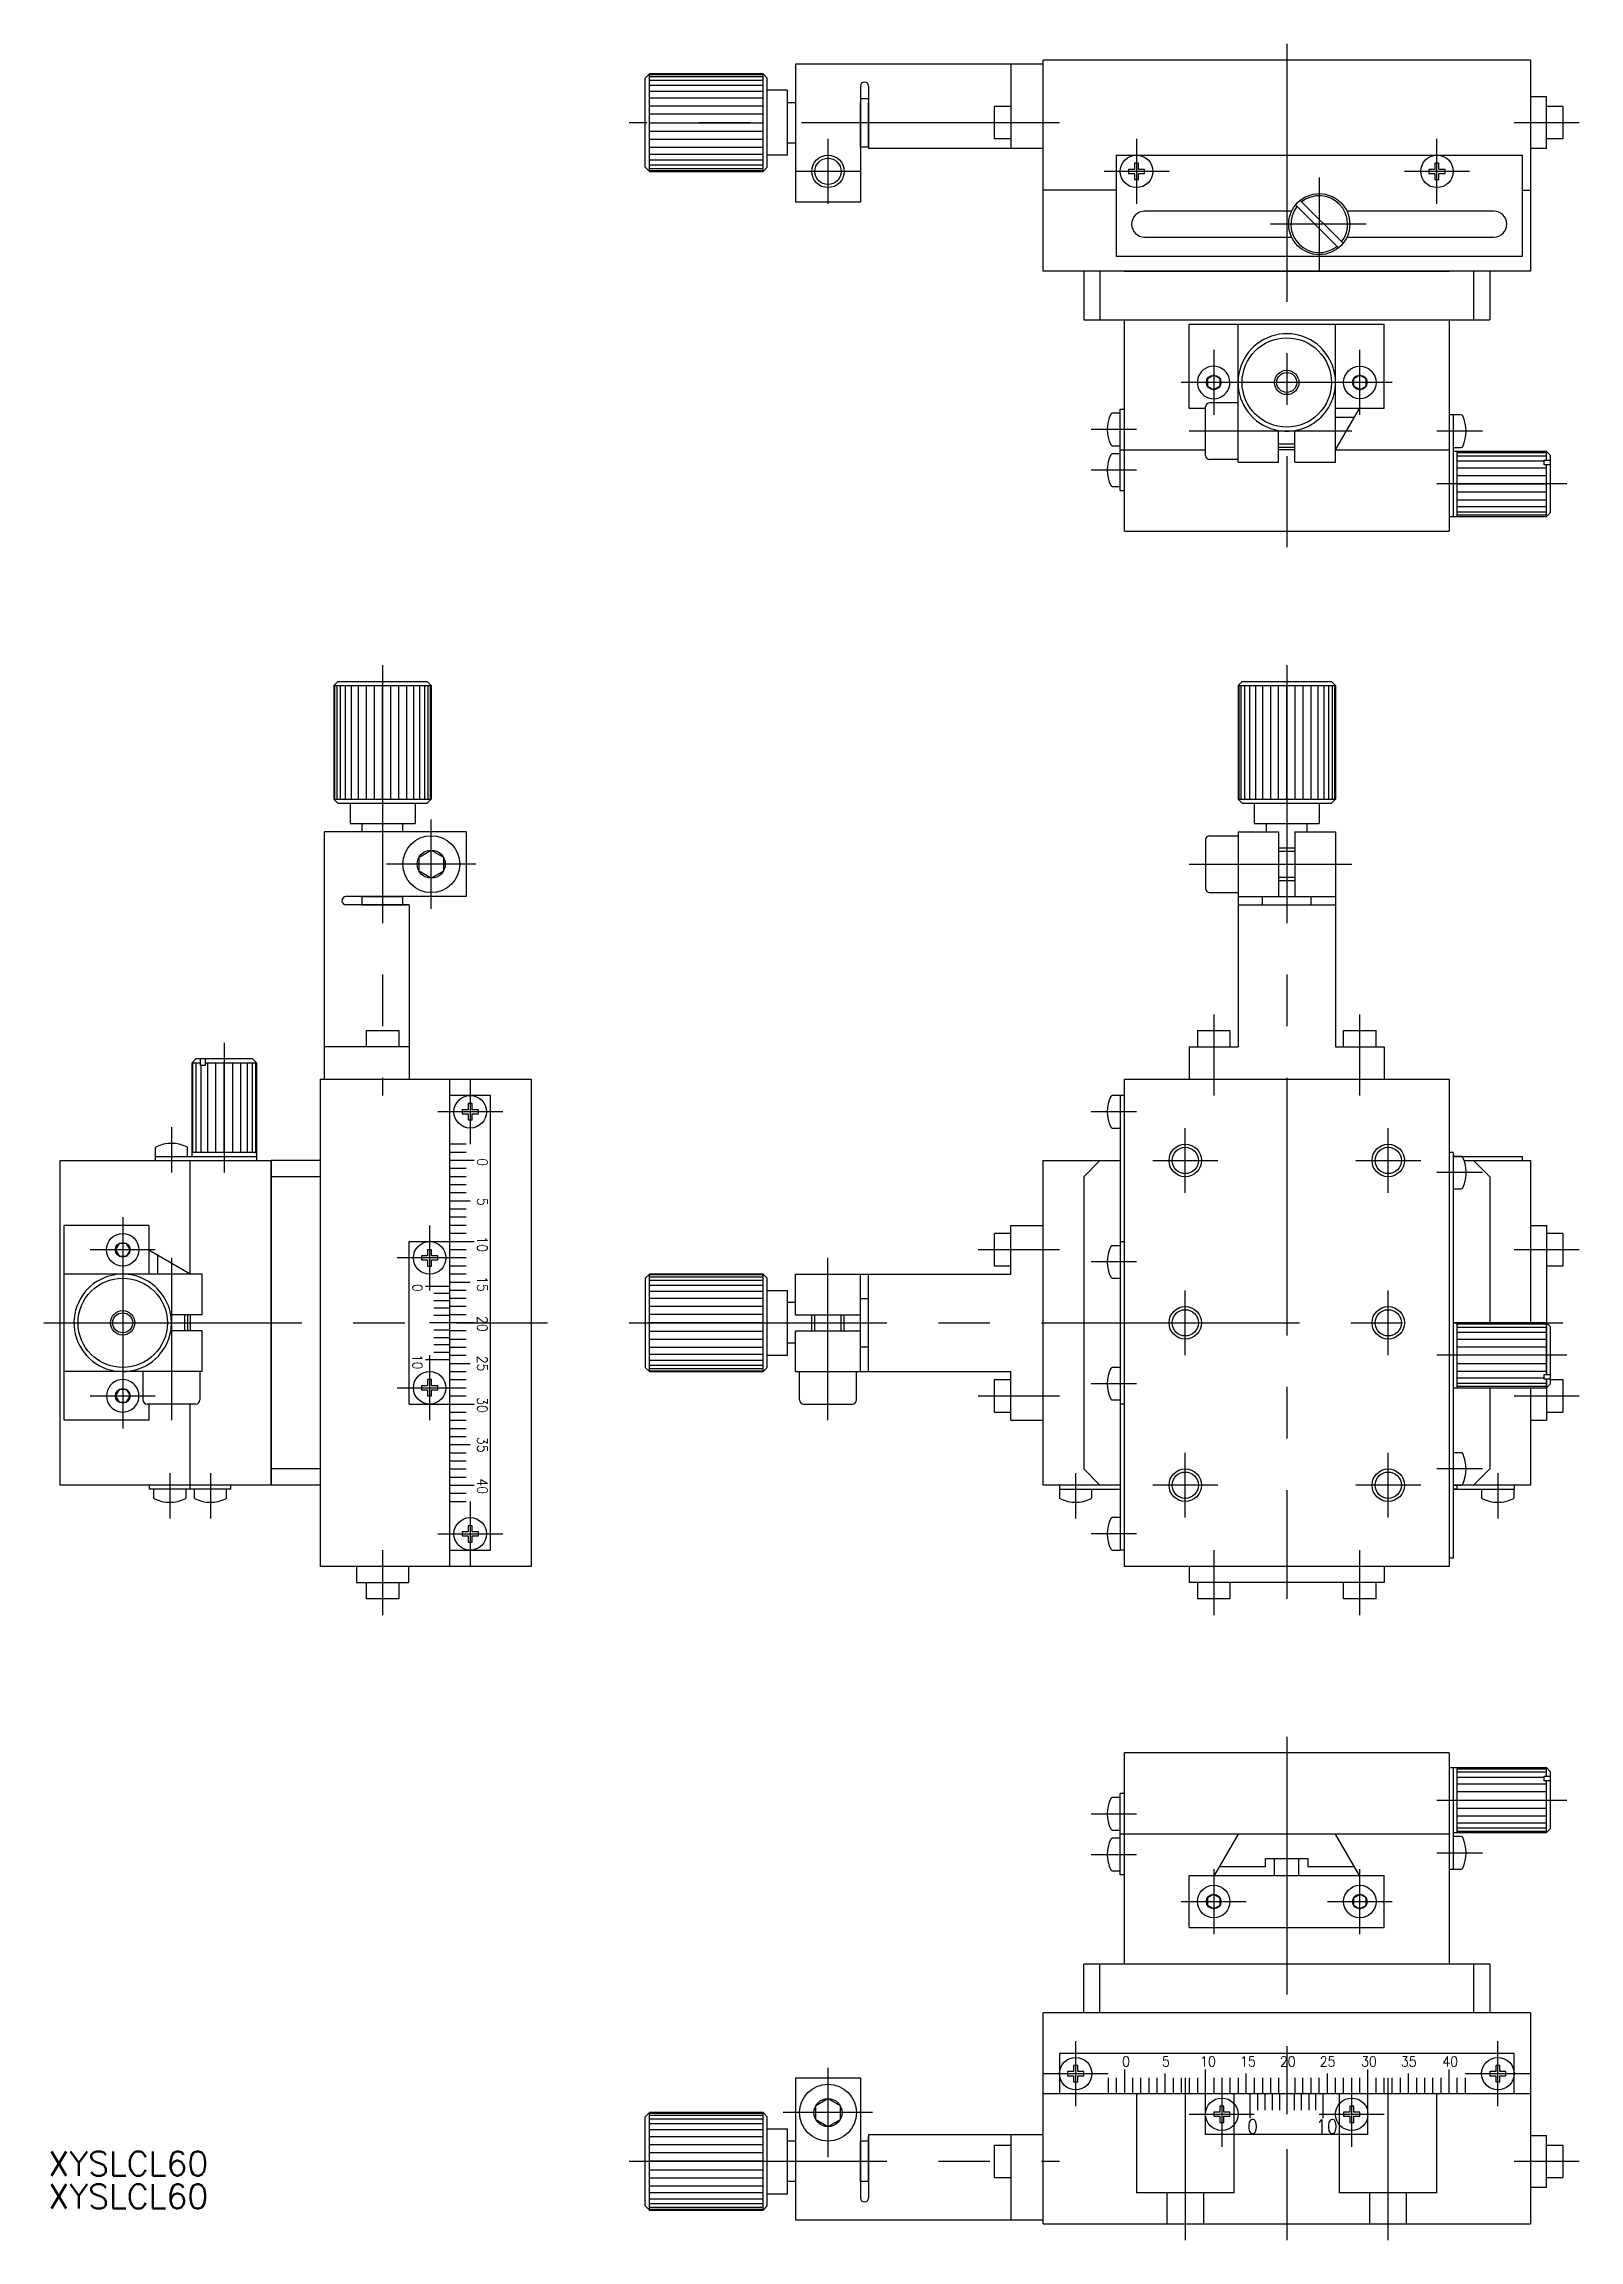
# Model space of a CAD drawing. Extents: x -153 to 243, y -113 to 158.
# Drawn here: x -153.1 to 36, y -113 to 157.5 of the extents above; entities that cross this region are included whole.
import ezdxf

# ---------------------------------------------------------------- set-up
doc = ezdxf.new("R2010")
doc.units = 0
doc.linetypes.add('CENTER', pattern=[50.8, 31.75, -6.35, 6.35, -6.35])
doc.linetypes.add('DASHED', pattern=[19.05, 12.7, -6.35])
doc.layers.get('0').update_dxf_attribs({"linetype": 'CONTINUOUS'})
doc.layers.add('CENTER', color=1, linetype='CENTER')
doc.styles.add('CONVERTER_1', font='txt.shx', dxfattribs={"width": 0.9})
doc.styles.get("Standard").update_dxf_attribs({"font": 'txt.shx', "height": 3, "bigfont": 'bigfont.shx'})

msp = doc.modelspace()

# ---------------------------------------------------------------- texts
at = {"color": 7, "linetype": 'CONTINUOUS', "style": 'CONVERTER_1', "width": 0.9}
for s, height, p in [('0', 1.25, (-99.69, 20.28)), ('5', 1.25, (-99.69, 15.38)), ('10', 1.25, (-99.69, 10.66)), ('15', 1.25, (-99.69, 5.75)), ('0', 1.2, (-107.66, 4.77)), ('20', 1.25, (-99.69, 0.84)), ('10', 1.2, (-107.66, -3.87)), ('25', 1.25, (-99.69, -4.06)), ('30', 1.25, (-99.69, -9.16)), ('35', 1.25, (-99.69, -14.06)), ('40', 1.25, (-99.69, -19.16))]:
    msp.add_text(s, height=height, rotation=270, dxfattribs=at).set_placement(p)
for s, height, p in [('0', 1.25, (-20.28, -91.62)), ('5', 1.25, (-15.37, -91.62)), ('10', 1.25, (-10.66, -91.62)), ('15', 1.25, (-5.75, -91.62)), ('20', 1.25, (-0.84, -91.62)), ('25', 1.25, (4.06, -91.62)), ('30', 1.25, (9.16, -91.62)), ('35', 1.25, (14.06, -91.62)), ('40', 1.25, (19.16, -91.62)), ('0', 1.75, (-4.89, -99.87)), ('10', 1.75, (3.58, -99.87))]:
    msp.add_text(s, height=height, dxfattribs=at).set_placement(p)
at = {"color": 7, "linetype": 'CONTINUOUS'}
for p in [(-152.5, -105.06), (-152.5, -109.11)]:
    msp.add_text('XYSLCL60', height=3, dxfattribs=at).set_placement(p)

# ---------------------------------------------------------------- linework, layer by layer
at = {"color": 7, "linetype": 'CONTINUOUS'}
for p, q in [((-34, 155.04), (-60.5, 155.04)), ((-60.5, 155.04), (-60.5, 152.84)), ((-34, 155.04), (-34, 144.64)), ((-30, 155.04), (-34, 155.04)), ((30, 155.54), (-30, 155.54)), ((-30, 155.04), (-30, 155.54)), ((-30, 152.84), (-30, 155.04)), ((30, 155.54), (30, 129.54)), ((30, 155.54), (30, 152.24)), ((-79, 153.34), (-78.5, 153.84)), ((-79, 142.34), (-79, 153.34)), ((-78.5, 141.84), (-78.5, 153.84)), ((-64.5, 153.84), (-78.5, 153.84)), ((-64.5, 153.75), (-78.5, 153.75)), ((-64.5, 153.48), (-78.5, 153.48)), ((-64.5, 153.04), (-78.5, 153.04)), ((-64.5, 152.44), (-78.5, 152.44)), ((-64.5, 151.7), (-78.5, 151.7)), ((-64.5, 141.84), (-64.5, 153.84)), ((-64.5, 153.84), (-64, 153.34)), ((-64, 142.34), (-64, 153.34)), ((-61.5, 151.84), (-64, 151.84)), ((-61.5, 143.84), (-61.5, 151.84)), ((-61.5, 150.34), (-61.5, 151.84)), ((-60.5, 152.84), (-60.5, 141.84)), ((-52.5, 152.34), (-52.5, 141.84)), ((-51.5, 152.34), (-51.5, 144.64)), ((-30, 129.54), (-30, 152.84)), ((-64.5, 150.84), (-78.5, 150.84)), ((-64.5, 149.86), (-78.5, 149.86)), ((-64.5, 148.88), (-78.5, 148.88)), ((-61.5, 150.34), (-60.5, 150.34)), ((-52.5, 150.82), (-51.5, 150.82)), ((-52.5, 148.84), (-52.5, 150.34)), ((-52.5, 146.84), (-52.5, 148.84)), ((-51.5, 145.34), (-51.5, 150.34)), ((-36, 145.84), (-36, 149.84)), ((-34, 149.84), (-36, 149.84)), ((32, 151.04), (30, 151.04)), ((32, 144.64), (32, 151.04)), ((34, 149.84), (32, 149.84)), ((34, 149.84), (34, 145.84)), ((-78.5, 147.84), (-64.5, 147.84)), ((-78.5, 146.8), (-64.5, 146.8)), ((-52.5, 145.34), (-52.5, 146.84)), ((-78.5, 145.82), (-64.5, 145.82)), ((-78.5, 144.84), (-64.5, 144.84)), ((-78.5, 143.98), (-64.5, 143.98)), ((-61.5, 143.84), (-64, 143.84)), ((-61.5, 143.84), (-64, 143.84)), ((-61.5, 145.34), (-60.5, 145.34)), ((-52.5, 144.84), (-52.5, 145.34)), ((-51.5, 144.84), (-52.5, 144.84)), ((-51.5, 144.84), (-51.5, 145.34)), ((-30, 144.64), (-51.5, 144.64)), ((-34, 145.84), (-36, 145.84)), ((-21, 143.84), (29, 143.84)), ((-21, 143.84), (-21, 131.34)), ((29, 143.84), (29, 131.34)), ((32, 144.64), (30, 144.64)), ((34, 145.84), (32, 145.84)), ((-79, 142.34), (-78.5, 141.84)), ((-78.5, 143.25), (-64.5, 143.25)), ((-78.5, 142.65), (-64.5, 142.65)), ((-78.5, 142.2), (-64.5, 142.2)), ((-78.5, 141.93), (-64.5, 141.93)), ((-78.5, 141.84), (-64.5, 141.84)), ((-64.5, 141.84), (-78.5, 141.84)), ((-64, 142.34), (-64.5, 141.84)), ((-60.5, 141.84), (-60.5, 138.04)), ((-52.5, 141.84), (-52.5, 138.04)), ((-18.75, 142.09), (-19.5, 142.09)), ((-19.5, 142.09), (-19.5, 141.59)), ((-19.5, 141.59), (-18.75, 141.59)), ((-18.25, 142.84), (-18.75, 142.84)), ((-18.75, 142.84), (-18.75, 142.09)), ((-18.75, 141.59), (-18.75, 140.84)), ((-18.75, 140.84), (-18.25, 140.84)), ((-18.25, 142.09), (-18.25, 142.84)), ((-17.5, 142.09), (-18.25, 142.09)), ((-18.25, 140.84), (-18.25, 141.59)), ((-18.25, 141.59), (-17.5, 141.59)), ((-17.5, 141.59), (-17.5, 142.09)), ((17.5, 142.09), (17.5, 141.59)), ((18.25, 142.09), (17.5, 142.09)), ((17.5, 141.59), (18.25, 141.59)), ((18.25, 142.84), (18.25, 142.09)), ((18.75, 142.84), (18.25, 142.84)), ((18.25, 141.59), (18.25, 140.84)), ((18.25, 140.84), (18.75, 140.84)), ((18.75, 142.09), (18.75, 142.84)), ((19.5, 142.09), (18.75, 142.09)), ((18.75, 141.59), (19.5, 141.59)), ((18.75, 140.84), (18.75, 141.59)), ((19.5, 141.59), (19.5, 142.09)), ((-52.5, 138.04), (-60.5, 138.04)), ((-21, 139.54), (-30, 139.54)), ((6.93, 132.98), (1.64, 138.27)), ((29, 139.54), (30, 139.54)), ((0.6, 136.94), (-17.5, 136.94)), ((6.36, 132.41), (1.07, 137.7)), ((25.5, 136.94), (7.4, 136.94)), ((-17.5, 133.74), (0.6, 133.74)), ((7.4, 133.74), (25.5, 133.74)), ((29, 131.34), (-21, 131.34)), ((-25, 129.54), (-30, 129.54)), ((25, 129.54), (-25, 129.54)), ((-25, 129.54), (-25, 123.54)), ((-23, 129.54), (-23, 123.54)), ((-20, 129.54), (20, 129.54)), ((23, 129.54), (23, 123.54)), ((25, 129.54), (25, 123.54)), ((30, 129.54), (25, 129.54)), ((-25, 123.54), (20, 123.54)), ((-20, 97.54), (-20, 123.54)), ((-20, 123.54), (25, 123.54)), ((-12, 123.04), (12, 123.04)), ((-12, 112.64), (-12, 123.04)), ((-6, 113.34), (-6, 123.04)), ((6, 111.84), (6, 123.04)), ((12, 112.64), (12, 123.04)), ((20, 123.54), (20, 97.54)), ((-9, 116.74), (-9.78, 116.29)), ((-8.22, 116.29), (-9, 116.74)), ((9, 116.74), (8.22, 116.29)), ((9.78, 116.29), (9, 116.74)), ((-9.78, 116.29), (-9.78, 115.39)), ((-9.78, 115.39), (-9, 114.94)), ((-8.22, 115.39), (-9, 114.94)), ((-8.22, 115.39), (-8.22, 116.29)), ((8.22, 116.29), (8.22, 115.39)), ((9, 114.94), (8.22, 115.39)), ((9, 114.94), (9.78, 115.39)), ((9.78, 115.39), (9.78, 116.29)), ((-20.5, 112.04), (-21.49, 112.04)), ((-20.5, 102.54), (-20.5, 112.54)), ((-20.5, 112.54), (-20, 112.54)), ((-20, 112.24), (-20, 112.54)), ((-10, 112.64), (-12, 112.64)), ((-10, 111.84), (-10, 112.84)), ((-10, 107.54), (-10, 111.84)), ((-6, 113.34), (-9.5, 113.34)), ((-6, 111.84), (-6, 113.34)), ((-6, 106.34), (-6, 111.84)), ((6, 107.54), (8.94, 112.64)), ((8.94, 112.64), (6, 112.64)), ((6, 111.54), (6, 111.84)), ((8.31, 111.54), (6, 111.54)), ((6, 107.54), (6, 111.54)), ((8.31, 111.54), (8.48, 111.84)), ((12, 112.64), (8.94, 112.64)), ((20.5, 111.84), (20, 111.84)), ((20.5, 111.84), (20.5, 99.34)), ((21.49, 111.84), (20.5, 111.84)), ((-1, 107.54), (-1, 109.93)), ((-1, 108.22), (-1, 109.13)), ((-1, 107.84), (-1, 108.22)), ((1, 107.54), (1, 109.93)), ((1, 108.22), (1, 109.13)), ((1, 107.84), (1, 108.22)), ((-21.49, 108.04), (-20.5, 108.04)), ((-20.5, 107.04), (-21.49, 107.04)), ((-20.5, 107.54), (-10, 107.54)), ((-10, 106.84), (-10, 107.54)), ((-6, 106.34), (-9.5, 106.34)), ((-6, 106.04), (-6, 106.34)), ((-6, 106.04), (-1, 106.04)), ((1, 107.84), (-1, 107.84)), ((-1, 106.04), (-1, 107.54)), ((1, 107.54), (-1, 107.54)), ((1, 106.04), (1, 107.54)), ((1, 106.04), (6, 106.04)), ((6, 107.54), (20, 107.54)), ((6, 106.04), (6, 107.54)), ((20.5, 107.84), (21.49, 107.84)), ((32, 107.34), (20.5, 107.34)), ((21, 99.34), (21, 107.34)), ((21, 107.21), (32, 107.21)), ((21, 106.81), (32, 106.81)), ((21, 106.17), (31.7, 106.17)), ((31.7, 106.27), (32.5, 106.27)), ((31.7, 105.7), (31.7, 106.27)), ((32.5, 105.7), (31.7, 105.7)), ((32, 106.27), (32, 107.34)), ((32, 107.34), (32.5, 106.84)), ((32, 99.34), (32, 105.7)), ((32.5, 99.84), (32.5, 106.84)), ((-21.49, 103.04), (-20.5, 103.04)), ((21, 105.34), (32, 105.34)), ((21, 104.38), (32, 104.38)), ((21, 103.34), (32, 103.34)), ((-20.5, 102.54), (-20, 102.54)), ((32, 102.31), (21, 102.31)), ((32, 101.34), (21, 101.34)), ((32, 100.51), (21, 100.51)), ((-20, 97.54), (0, 97.54)), ((0, 97.54), (20, 97.54)), ((20, 99.34), (32, 99.34)), ((32, 99.88), (21, 99.88)), ((21, 99.59), (21, 99.34)), ((32, 99.48), (21, 99.48)), ((32.5, 99.84), (32, 99.34)), ((-117.36, 78.5), (-116.86, 79)), ((-117.36, 78.5), (-117.36, 64.5)), ((-117.36, 78.5), (-105.36, 78.5)), ((-117.27, 78.5), (-117.27, 64.5)), ((-117, 78.5), (-117, 64.5)), ((-116.86, 79), (-105.86, 79)), ((-116.56, 78.5), (-116.56, 64.5)), ((-115.96, 78.5), (-115.96, 64.5)), ((-115.22, 78.5), (-115.22, 64.5)), ((-114.36, 78.5), (-114.36, 64.5)), ((-113.38, 78.5), (-113.38, 64.5)), ((-112.4, 78.5), (-112.4, 64.5)), ((-111.36, 64.5), (-111.36, 78.5)), ((-110.32, 64.5), (-110.32, 78.5)), ((-109.34, 64.5), (-109.34, 78.5)), ((-108.36, 64.5), (-108.36, 78.5)), ((-107.5, 64.5), (-107.5, 78.5)), ((-106.76, 64.5), (-106.76, 78.5)), ((-106.16, 64.5), (-106.16, 78.5)), ((-105.36, 78.5), (-105.86, 79)), ((-105.72, 64.5), (-105.72, 78.5)), ((-105.45, 64.5), (-105.45, 78.5)), ((-105.36, 78.5), (-105.36, 64.5)), ((-105.36, 64.5), (-105.36, 78.5)), ((-6, 78.5), (-5.5, 79)), ((-6, 78.5), (-6, 68)), ((-6, 78.5), (-5.91, 78.5)), ((-5.91, 78.5), (-5.91, 64.5)), ((-5.91, 78.5), (-5.64, 78.5)), ((-5.64, 78.5), (-5.64, 64.5)), ((-5.64, 78.5), (-5.2, 78.5)), ((-5.5, 79), (-2.2, 79)), ((-5.2, 78.5), (-5.2, 64.5)), ((-5.2, 78.5), (-4.6, 78.5)), ((-4.6, 78.5), (-4.6, 64.5)), ((-4.6, 78.5), (-3.86, 78.5)), ((-3.86, 78.5), (-3.86, 64.5)), ((-3.86, 78.5), (-3, 78.5)), ((-3, 78.5), (-3, 64.5)), ((-3, 78.5), (-2.02, 78.5)), ((-2.2, 79), (-2, 79)), ((-2.02, 78.5), (-2.02, 64.5)), ((-2.02, 78.5), (-1.04, 78.5)), ((-2, 79), (-1.5, 79)), ((-1.5, 79), (1.5, 79)), ((-1.04, 78.5), (-1.04, 64.5)), ((-1.04, 78.5), (0, 78.5)), ((0, 64.5), (0, 78.5)), ((0, 78.5), (6, 78.5)), ((1.04, 64.5), (1.04, 78.5)), ((1.5, 79), (2, 79)), ((2, 79), (5.5, 79)), ((2.02, 64.5), (2.02, 78.5)), ((3, 64.5), (3, 78.5)), ((3.86, 64.5), (3.86, 78.5)), ((4.6, 64.5), (4.6, 78.5)), ((5.2, 64.5), (5.2, 78.5)), ((6, 78.5), (5.5, 79)), ((5.64, 64.5), (5.64, 78.5)), ((5.91, 64.5), (5.91, 78.5)), ((6, 68), (6, 78.5)), ((6, 78.5), (6, 68)), ((-6, 68), (-6, 64.5)), ((6, 68), (6, 64.5)), ((6, 64.5), (6, 68)), ((-117.36, 64.5), (-105.36, 64.5)), ((-116.86, 64), (-117.36, 64.5)), ((-116.86, 64), (-105.86, 64)), ((-115.36, 64), (-115.36, 61.5)), ((-107.36, 64), (-107.36, 61.5)), ((-107.36, 64), (-107.36, 61.5)), ((-105.36, 64.5), (-105.86, 64)), ((-5.5, 64), (-6, 64.5)), ((-6, 64.5), (-5.91, 64.5)), ((-5.91, 64.5), (-5.64, 64.5)), ((-5.64, 64.5), (-5.2, 64.5)), ((-5.5, 64), (5.5, 64)), ((-5.2, 64.5), (-4.6, 64.5)), ((-4.6, 64.5), (-3.86, 64.5)), ((-4, 64), (-4, 61.5)), ((-4, 64), (4, 64)), ((-3.86, 64.5), (-3, 64.5)), ((-3, 64.5), (-2.02, 64.5)), ((-2.02, 64.5), (-1.04, 64.5)), ((-1.04, 64.5), (0, 64.5)), ((0, 64.5), (6, 64.5)), ((4, 64), (4, 61.5)), ((4, 64), (4, 61.5)), ((6, 64.5), (5.5, 64)), ((-118.56, 60.5), (-118.56, 34)), ((-116.36, 60.5), (-118.56, 60.5)), ((-113.86, 60.5), (-116.36, 60.5)), ((-115.36, 61.5), (-108.86, 61.5)), ((-115.36, 61.5), (-113.86, 61.5)), ((-113.86, 60.5), (-113.86, 61.5)), ((-108.86, 60.5), (-113.86, 60.5)), ((-108.86, 60.5), (-108.86, 61.5)), ((-108.86, 61.5), (-107.36, 61.5)), ((-101.06, 60.5), (-108.86, 60.5)), ((-101.06, 60.5), (-101.06, 52.5)), ((-9.5, 60), (-6, 60)), ((-6, 60.5), (-6, 60)), ((-6, 60.5), (-1, 60.5)), ((-6, 60), (-6, 53)), ((-4, 61.5), (4, 61.5)), ((-4, 61.5), (-2.5, 61.5)), ((-2.5, 61.5), (2.5, 61.5)), ((-2.5, 60.5), (-2.5, 61.5)), ((-1, 60.5), (-1, 58.5)), ((1, 60.5), (6, 60.5)), ((1, 60.5), (1, 58.5)), ((2.5, 61.5), (4, 61.5)), ((2.5, 60.5), (2.5, 61.5)), ((6, 60.5), (6, 52.5)), ((-106.86, 57.37), (-105.36, 58.23)), ((-106.86, 55.63), (-106.86, 57.37)), ((-105.36, 58.23), (-103.86, 57.37)), ((-103.86, 57.37), (-103.86, 55.63)), ((-10, 59.5), (-10, 53.5)), ((-1, 58.5), (1, 58.5)), ((-1, 58.5), (-1, 58.12)), ((-1, 58.12), (-1, 54.88)), ((1, 58.5), (1, 58.12)), ((1, 58.12), (1, 54.88)), ((-105.36, 54.77), (-106.86, 55.63)), ((-103.86, 55.63), (-105.36, 54.77)), ((-1, 54.88), (-1, 54.5)), ((-1, 54.5), (1, 54.5)), ((-1, 54.5), (-1, 52.5)), ((1, 54.88), (1, 54.5)), ((1, 54.5), (1, 52.5)), ((-113.86, 52.5), (-115.86, 52.5)), ((-114.46, 51.5), (-115.86, 51.5)), ((-113.86, 51.5), (-114.46, 51.5)), ((-108.86, 52.5), (-113.86, 52.5)), ((-113.86, 52.5), (-112.36, 52.5)), ((-113.86, 51.5), (-113.86, 52.5)), ((-113.86, 51.5), (-108.86, 51.5)), ((-108.06, 51.5), (-113.86, 51.5)), ((-112.36, 52.5), (-110.36, 52.5)), ((-110.36, 52.5), (-108.86, 52.5)), ((-101.06, 52.5), (-108.86, 52.5)), ((-108.86, 51.5), (-108.86, 52.5)), ((-108.86, 51.5), (-108.36, 51.5)), ((-108.26, 51.5), (-108.86, 51.5)), ((-108.16, 51.5), (-108.26, 51.5)), ((-108.06, 51.5), (-108.06, 34)), ((-9.5, 53), (-6, 53)), ((-6, 53), (-6, 52.5)), ((-6, 52.5), (-6, 34)), ((-6, 52.5), (-3, 52.5)), ((-6, 51.5), (-3, 51.5)), ((-3, 51.5), (-3, 52.5)), ((-3, 52.5), (1, 52.5)), ((-3, 51.5), (-2.5, 51.5)), ((-2.5, 51.5), (2.5, 51.5)), ((1, 52.5), (6, 52.5)), ((2.5, 51.5), (6, 51.5)), ((2.98, 52.5), (2.98, 51.5)), ((6, 52.5), (6, 34)), ((-113.36, 36), (-109.36, 36)), ((-113.36, 36), (-113.36, 34)), ((-109.36, 36), (-109.36, 34)), ((-11, 36), (-7, 36)), ((-11, 36), (-11, 34)), ((-7, 36), (-7, 34)), ((7, 34), (7, 36)), ((7, 36), (11, 36)), ((11, 34), (11, 36)), ((-134.86, 32), (-134.36, 32.5)), ((-127.36, 32.5), (-134.36, 32.5)), ((-133.79, 31.7), (-133.79, 32.5)), ((-133.22, 32.5), (-133.22, 31.7)), ((-127.36, 32.5), (-126.86, 32)), ((-108.06, 34), (-118.56, 34)), ((-118.56, 34), (-118.56, 30)), ((-108.06, 34), (-108.06, 30)), ((-12, 34), (-6, 34)), ((-12, 34), (-12, 30)), ((6, 34), (7, 34)), ((7, 34), (12, 34)), ((11, 34), (12, 34)), ((12, 34), (12, 30)), ((-134.86, 32), (-134.86, 20.5)), ((-133.79, 32), (-134.86, 32)), ((-134.72, 21), (-134.72, 32)), ((-134.32, 21), (-134.32, 32)), ((-133.22, 31.7), (-133.79, 31.7)), ((-133.69, 21), (-133.69, 31.7)), ((-126.86, 32), (-133.22, 32)), ((-132.86, 21), (-132.86, 32)), ((-131.9, 21), (-131.9, 32)), ((-130.86, 21), (-130.86, 32)), ((-129.83, 32), (-129.83, 21)), ((-128.86, 32), (-128.86, 21)), ((-128.03, 32), (-128.03, 21)), ((-127.4, 32), (-127.4, 21)), ((-127, 32), (-127, 21)), ((-126.86, 20), (-126.86, 32)), ((-119.06, 30), (-119.06, 20)), ((-119.06, 30), (-93.06, 30)), ((-103.06, -30), (-103.06, 30)), ((-93.06, 30), (-93.06, -30)), ((-20, 10), (-20, 30)), ((-20, 30), (-6, 30)), ((-6, 30), (6, 30)), ((6, 30), (20, 30)), ((20, 30), (20, -30)), ((-98.06, 28), (-103.06, 28)), ((-98.06, -28), (-98.06, 28)), ((-20.5, 28), (-21.49, 28)), ((-20.5, 28), (-20.5, 20)), ((-20, 28), (-20.5, 28)), ((-100.81, 26.25), (-101.56, 26.25)), ((-101.56, 26.25), (-101.56, 25.75)), ((-101.56, 25.75), (-100.81, 25.75)), ((-100.31, 27), (-100.81, 27)), ((-100.81, 27), (-100.81, 26.25)), ((-100.81, 25.75), (-100.81, 25)), ((-100.81, 25), (-100.31, 25)), ((-100.31, 26.25), (-100.31, 27)), ((-99.56, 26.25), (-100.31, 26.25)), ((-100.31, 25), (-100.31, 25.75)), ((-100.31, 25.75), (-99.56, 25.75)), ((-99.56, 25.75), (-99.56, 26.25)), ((-101.06, 22), (-103.06, 22)), ((-21.49, 24), (-20.5, 24)), ((-151.06, -20), (-151.06, 20)), ((-151.06, 20), (-125.06, 20)), ((-139.36, 21.49), (-139.36, 20.5)), ((-139.36, 20.5), (-126.86, 20.5)), ((-139.36, 20.5), (-139.36, 20)), ((-135.36, 20.5), (-135.36, 21.49)), ((-135.06, 6), (-135.06, 20)), ((-126.86, 21), (-134.86, 21)), ((-127.11, 21), (-126.86, 21)), ((-125.06, -20), (-125.06, 20)), ((-125.06, 20), (-125.06, -20)), ((-125.06, 0), (-125.06, 20)), ((-119.06, 20), (-125.06, 20)), ((-119.06, 20), (-119.06, -20)), ((-101.06, 21), (-103.06, 21)), ((-100.06, 20), (-103.06, 20)), ((-101.06, 19), (-103.06, 19)), ((-30, -6), (-30, 20)), ((-30, 20), (-20.5, 20)), ((-25, 18), (-23, 20)), ((-21, 20), (-20.5, 20)), ((-20.5, 20), (-20.5, 10)), ((20.5, 21), (20, 21)), ((20.5, 21), (20.5, 0)), ((20.5, 20.5), (29, 20.5)), ((21.49, 20.5), (20.5, 20.5)), ((20.5, 20.5), (21.49, 20.5)), ((21.83, 20), (30, 20)), ((23, 20), (25, 18)), ((29, 20.5), (29, 20)), ((30, 20), (30, 0)), ((-119.06, 18), (-125.06, 18)), ((-101.06, 18), (-103.06, 18)), ((-101.06, 17), (-103.06, 17)), ((-25, 18), (-25, -18)), ((20.5, 16.5), (21.49, 16.5)), ((25, 18), (25, 0)), ((-101.06, 16), (-103.06, 16)), ((-100.56, 15), (-103.06, 15)), ((-101.06, 14), (-103.06, 14)), ((-150.56, -12), (-150.56, 12)), ((-140.16, 12), (-150.56, 12)), ((-140.16, 12), (-140.16, 8.94)), ((-101.06, 13), (-103.06, 13)), ((-101.06, 12), (-103.06, 12)), ((-101.06, 11), (-103.06, 11)), ((-34, 11), (-36, 11)), ((-36, 7), (-36, 11)), ((-34, 12), (-30, 12)), ((-34, 7), (-34, 12)), ((-34, 11), (-34, 12)), ((30, 12), (32, 12)), ((32, 12.02), (32, -6.36)), ((32, 12), (32, 11)), ((34, 11), (32, 11)), ((34, 11), (34, 7)), ((-143.81, 9.78), (-144.26, 9)), ((-144.26, 9), (-143.81, 8.22)), ((-142.91, 9.78), (-143.81, 9.78)), ((-143.81, 8.22), (-142.91, 8.22)), ((-142.46, 9), (-142.91, 9.78)), ((-142.46, 9), (-142.91, 8.22)), ((-135.06, 6), (-140.16, 8.94)), ((-140.16, 8.94), (-140.16, 6)), ((-139.06, 8.31), (-139.06, 6)), ((-108.06, -10), (-108.06, 10)), ((-108.06, 10), (-100.06, 10)), ((-105.81, 8.25), (-106.56, 8.25)), ((-106.56, 8.25), (-106.56, 7.75)), ((-105.31, 9), (-105.81, 9)), ((-105.81, 9), (-105.81, 8.25)), ((-105.31, 8.25), (-105.31, 9)), ((-104.56, 8.25), (-105.31, 8.25)), ((-104.56, 7.75), (-104.56, 8.25)), ((-101.06, 9), (-103.06, 9)), ((-20.5, 9.5), (-21.49, 9.5)), ((-20.5, 10), (-20.5, -20)), ((-20.5, 10), (-20, 10)), ((-20, -30), (-20, 10)), ((-139.36, 6), (-150.56, 6)), ((-139.06, 6), (-139.36, 6)), ((-135.06, 6), (-139.06, 6)), ((-133.56, 6), (-135.06, 6)), ((-133.56, 1), (-133.56, 6)), ((-106.56, 7.75), (-105.81, 7.75)), ((-105.81, 7.75), (-105.81, 7)), ((-105.81, 7), (-105.31, 7)), ((-105.31, 7), (-105.31, 7.75)), ((-105.31, 7.75), (-104.56, 7.75)), ((-101.06, 8), (-103.06, 8)), ((-101.06, 7), (-103.06, 7)), ((-101.06, 6), (-103.06, 6)), ((-78.5, 6), (-79, 5.5)), ((-79, 5.5), (-79, -5.5)), ((-68, 6), (-78.5, 6)), ((-78.5, 6), (-68, 6)), ((-78.5, 0), (-78.5, 6)), ((-64.5, 5.91), (-78.5, 5.91)), ((-64.5, 5.64), (-78.5, 5.64)), ((-68, 6), (-64.5, 6)), ((-64.5, 6), (-68, 6)), ((-64.5, 0), (-64.5, 6)), ((-64.5, 6), (-64, 5.5)), ((-64, -5.5), (-64, 5.5)), ((-60.5, 6), (-52.5, 6)), ((-60.5, 1), (-60.5, 6)), ((-52.5, 6), (-34, 6)), ((-52.5, 1), (-52.5, 6)), ((-51.5, 2.5), (-51.5, 6)), ((-34, 7), (-36, 7)), ((-34, 6), (-34, 7)), ((-21.49, 5.5), (-20.5, 5.5)), ((34, 7), (32, 7)), ((-106.06, 4.5), (-103.06, 4.5)), ((-103.06, 3.6), (-105.06, 3.6)), ((-103.06, 5), (-100.56, 5)), ((-101.06, 4), (-103.06, 4)), ((-101.06, 3), (-103.06, 3)), ((-64.5, 5.2), (-78.5, 5.2)), ((-64.5, 4.6), (-78.5, 4.6)), ((-64.5, 3.86), (-78.5, 3.86)), ((-64.5, 3), (-78.5, 3)), ((-64, -4), (-64, 4)), ((-64, 4), (-61.5, 4)), ((-64, 4), (-61.5, 4)), ((-61.5, -4), (-61.5, 4)), ((-61.5, 2.5), (-61.5, 4)), ((-52.5, 2.98), (-51.5, 2.98)), ((-135.06, 1), (-137.44, 1)), ((-135.74, 1), (-136.64, 1)), ((-135.36, 1), (-135.74, 1)), ((-135.36, 1), (-135.36, -1)), ((-135.06, 1), (-135.06, -1)), ((-133.56, 1), (-135.06, 1)), ((-125.06, -20), (-125.06, 0)), ((-100.06, 0), (-105.56, 0)), ((-103.06, 2.7), (-105.06, 2.7)), ((-103.06, 1.8), (-105.06, 1.8)), ((-103.06, 0.9), (-105.06, 0.9)), ((-101.06, 2), (-103.06, 2)), ((-101.06, 1), (-103.06, 1)), ((-64.5, 2.02), (-78.5, 2.02)), ((-64.5, 1.04), (-78.5, 1.04)), ((-78.5, -1.04), (-78.5, 0)), ((-64.5, 0), (-78.5, 0)), ((-64.5, -1.04), (-64.5, 0)), ((-61.5, -2.5), (-61.5, 2.5)), ((-60.5, 2.5), (-61.5, 2.5)), ((-60.5, 1), (-58.5, 1)), ((-58.5, -1), (-58.5, 1)), ((-58.5, 1), (-58.12, 1)), ((-58.12, 1), (-54.88, 1)), ((-54.88, 1), (-54.5, 1)), ((-54.5, -1), (-54.5, 1)), ((-54.5, 1), (-52.5, 1)), ((-52.5, -3), (-52.5, 1)), ((-51.5, -2.5), (-51.5, 2.5)), ((20.5, 0), (20.5, -20)), ((21, 0), (20.5, 0)), ((21, -8), (21, 0)), ((32, 0), (21, 0)), ((21, 0), (21, -0.25)), ((32, -6.36), (32, 0)), ((32, 0), (32.5, -0.5)), ((-135.06, -1), (-137.44, -1)), ((-135.74, -1), (-136.64, -1)), ((-135.36, -1), (-135.74, -1)), ((-133.56, -1), (-135.06, -1)), ((-133.56, -6), (-133.56, -1)), ((-103.06, -0.9), (-105.06, -0.9)), ((-105.06, -1.8), (-103.06, -1.8)), ((-103.06, -2.7), (-105.06, -2.7)), ((-101.06, -1), (-103.06, -1)), ((-103.06, -2), (-101.06, -2)), ((-78.5, -1.04), (-64.5, -1.04)), ((-78.5, -2.02), (-78.5, -1.04)), ((-78.5, -2.02), (-64.5, -2.02)), ((-78.5, -3), (-78.5, -2.02)), ((-64.5, -2.02), (-64.5, -1.04)), ((-64.5, -3), (-64.5, -2.02)), ((-61.5, -4), (-61.5, -2.5)), ((-60.5, -2.5), (-61.5, -2.5)), ((-60.5, -6), (-60.5, -1)), ((-60.5, -1), (-58.5, -1)), ((-58.5, -1), (-58.12, -1)), ((-58.12, -1), (-54.88, -1)), ((-54.88, -1), (-54.5, -1)), ((-54.5, -1), (-52.5, -1)), ((-51.5, -3), (-51.5, -2.5)), ((21, -0.14), (32, -0.14)), ((21, -0.54), (32, -0.54)), ((21, -1.17), (32, -1.17)), ((21, -2), (32, -2)), ((32.5, -7.5), (32.5, -0.5)), ((-106.06, -4.5), (-103.06, -4.5)), ((-105.06, -3.6), (-103.06, -3.6)), ((-103.06, -3), (-101.06, -3)), ((-103.06, -4), (-101.06, -4)), ((-103.06, -5), (-100.56, -5)), ((-78.5, -3), (-64.5, -3)), ((-78.5, -3.86), (-78.5, -3)), ((-78.5, -3.86), (-64.5, -3.86)), ((-78.5, -4.6), (-78.5, -3.86)), ((-78.5, -4.6), (-64.5, -4.6)), ((-78.5, -5.2), (-78.5, -4.6)), ((-78.5, -5.2), (-64.5, -5.2)), ((-78.5, -5.64), (-78.5, -5.2)), ((-64.5, -3.86), (-64.5, -3)), ((-64.5, -4.6), (-64.5, -3.86)), ((-64.5, -5.2), (-64.5, -4.6)), ((-64.5, -5.64), (-64.5, -5.2)), ((-64, -4), (-61.5, -4)), ((-52.5, -6), (-52.5, -3)), ((-51.5, -3), (-52.5, -3)), ((-51.5, -6), (-51.5, -3)), ((21, -2.96), (32, -2.96)), ((32, -4), (21, -4)), ((32, -5.04), (21, -5.04)), ((-140.86, -6), (-150.56, -6)), ((-140.86, -6), (-140.86, -9.5)), ((-139.36, -6), (-140.86, -6)), ((-133.86, -6), (-139.36, -6)), ((-133.86, -6), (-133.86, -9.5)), ((-133.56, -6), (-133.86, -6)), ((-105.81, -7.75), (-106.56, -7.75)), ((-106.56, -7.75), (-106.56, -8.25)), ((-105.81, -7), (-105.81, -7.75)), ((-105.31, -7), (-105.81, -7)), ((-105.31, -7.75), (-105.31, -7)), ((-104.56, -7.75), (-105.31, -7.75)), ((-104.56, -8.25), (-104.56, -7.75)), ((-103.06, -6), (-101.06, -6)), ((-103.06, -7), (-101.06, -7)), ((-103.06, -8), (-101.06, -8)), ((-78.5, -6), (-79, -5.5)), ((-78.5, -5.64), (-64.5, -5.64)), ((-78.5, -5.91), (-78.5, -5.64)), ((-78.5, -5.91), (-64.5, -5.91)), ((-78.5, -6), (-78.5, -5.91)), ((-78.5, -6), (-68, -6)), ((-68, -6), (-64.5, -6)), ((-64, -5.5), (-64.5, -6)), ((-64.5, -5.91), (-64.5, -5.64)), ((-64.5, -6), (-64.5, -5.91)), ((-60.5, -6), (-60, -6)), ((-60, -6), (-53, -6)), ((-60, -9.5), (-60, -6)), ((-53, -9.5), (-53, -6)), ((-53, -6), (-52.5, -6)), ((-52.5, -6), (-34, -6)), ((-36, -11), (-36, -7)), ((-36, -7), (-34, -7)), ((-34, -12), (-34, -6)), ((-30, -20), (-30, -6)), ((-20.5, -5.5), (-21.49, -5.5)), ((20.5, -8), (23, -8)), ((32, -6), (21, -6)), ((31.7, -6.83), (21, -6.83)), ((32, -7.46), (21, -7.46)), ((32, -7.86), (21, -7.86)), ((23, -8), (32, -8)), ((25, -8.02), (25, -18)), ((30, -8.02), (30, -20)), ((31.7, -6.93), (31.7, -6.36)), ((31.7, -6.36), (32.5, -6.36)), ((32.5, -6.93), (31.7, -6.93)), ((32, -8), (32, -6.93)), ((32, -6.93), (32, -8)), ((32.5, -7.5), (32, -8)), ((32, -8.02), (32, -12)), ((32.5, -7), (34, -7)), ((34, -7), (34, -11)), ((-143.81, -8.22), (-144.26, -9)), ((-144.26, -9), (-143.81, -9.78)), ((-142.91, -8.22), (-143.81, -8.22)), ((-143.81, -9.78), (-142.91, -9.78)), ((-142.91, -8.22), (-142.46, -9)), ((-142.91, -9.78), (-142.46, -9)), ((-139.36, -10), (-140.36, -10)), ((-140.16, -10), (-140.16, -12)), ((-135.06, -10), (-139.36, -10)), ((-135.06, -20.5), (-135.06, -10)), ((-134.36, -10), (-135.06, -10)), ((-108.06, -10), (-100.06, -10)), ((-106.56, -8.25), (-105.81, -8.25)), ((-105.81, -8.25), (-105.81, -9)), ((-105.81, -9), (-105.31, -9)), ((-105.31, -9), (-105.31, -8.25)), ((-105.31, -8.25), (-104.56, -8.25)), ((-103.06, -9), (-101.06, -9)), ((-59.5, -10), (-53.5, -10)), ((-21.49, -9.5), (-20.5, -9.5)), ((-20, -10), (-20.5, -10)), ((-140.16, -12), (-150.56, -12)), ((-103.06, -11), (-101.06, -11)), ((-103.06, -12), (-101.06, -12)), ((-103.06, -13), (-101.06, -13)), ((-36, -11), (-34, -11)), ((-34, -12), (-30, -12)), ((30, -12), (32, -12)), ((32, -11), (34, -11)), ((-103.06, -14), (-101.06, -14)), ((-103.06, -15), (-100.56, -15)), ((-103.06, -16), (-101.06, -16)), ((21.49, -16), (20.5, -16)), ((-119.06, -18), (-125.06, -18)), ((-103.06, -17), (-101.06, -17)), ((-103.06, -18), (-101.06, -18)), ((-25, -18), (-23, -20)), ((23, -20), (25, -18)), ((-125.06, -20), (-151.06, -20)), ((-140.06, -20.5), (-140.06, -20)), ((-139.76, -20), (-140.06, -20)), ((-130.06, -20.5), (-140.06, -20.5)), ((-139.56, -20.5), (-139.56, -21.49)), ((-135.56, -21.49), (-135.56, -20.5)), ((-134.56, -20.5), (-134.56, -21.49)), ((-130.56, -21.49), (-130.56, -20.5)), ((-130.06, -20.5), (-130.06, -20)), ((-119.06, -20), (-125.06, -20)), ((-119.06, -20), (-119.06, -30)), ((-103.06, -19), (-101.06, -19)), ((-103.06, -20), (-100.06, -20)), ((-103.06, -21), (-101.06, -21)), ((-20.5, -20), (-30, -20)), ((-28, -20), (-28, -20.5)), ((-28, -20.5), (-20.5, -20.5)), ((-28, -20.5), (-28, -21.49)), ((-24, -21.49), (-24, -20.5)), ((-20.5, -20), (-21, -20)), ((-20.5, -20), (-20.5, -28)), ((30, -20), (20.5, -20)), ((20.5, -20), (21.49, -20)), ((20.5, -20), (20.5, -20.5)), ((20.5, -20.5), (20.5, -29)), ((21, -20.5), (20.5, -20.5)), ((20.5, -20.5), (28, -20.5)), ((21, -20.5), (21, -20)), ((24, -20.5), (24, -21.49)), ((28, -20), (28, -20.5)), ((28, -21.49), (28, -20.5)), ((-103.06, -22), (-101.06, -22)), ((-20.5, -24), (-21.49, -24)), ((-101.56, -25.75), (-101.56, -26.25)), ((-100.81, -25.75), (-101.56, -25.75)), ((-101.56, -26.25), (-100.81, -26.25)), ((-100.31, -25), (-100.81, -25)), ((-100.81, -25), (-100.81, -25.75)), ((-100.81, -26.25), (-100.81, -27)), ((-100.81, -27), (-100.31, -27)), ((-100.31, -25.75), (-100.31, -25)), ((-99.56, -25.75), (-100.31, -25.75)), ((-100.31, -26.25), (-99.56, -26.25)), ((-100.31, -27), (-100.31, -26.25)), ((-99.56, -26.25), (-99.56, -25.75)), ((-103.06, -28), (-98.06, -28)), ((-21.49, -28), (-20.5, -28)), ((-20, -28), (-20.5, -28)), ((20.5, -29), (20, -29)), ((-93.06, -30), (-119.06, -30)), ((-114.56, -30), (-114.56, -32)), ((-114.56, -32), (-108.16, -32)), ((-113.36, -32), (-113.36, -34)), ((-109.36, -32), (-109.36, -34)), ((-108.16, -30), (-108.16, -32)), ((20, -30), (-20, -30)), ((-12, -30), (-12, -32)), ((12, -32), (-12, -32)), ((-11, -32), (-11, -34)), ((-7, -32), (-7, -34)), ((7, -34), (7, -32)), ((12, -32), (11, -32)), ((11, -34), (11, -32)), ((12, -30), (12, -32)), ((-109.36, -34), (-113.36, -34)), ((-7, -34), (-11, -34)), ((11, -34), (7, -34)), ((20, -52.99), (-20, -52.99)), ((-20, -78.99), (-20, -52.99)), ((20, -52.99), (20, -78.99)), ((20, -54.79), (32, -54.79)), ((20.5, -54.79), (20.5, -67.29)), ((21, -62.79), (21, -54.79)), ((21, -54.93), (32, -54.93)), ((21, -55.33), (32, -55.33)), ((21, -55.96), (31.7, -55.96)), ((21, -56.79), (32, -56.79)), ((31.7, -56.43), (31.7, -55.86)), ((31.7, -55.86), (32.5, -55.86)), ((32.5, -56.43), (31.7, -56.43)), ((32, -54.79), (32.5, -55.29)), ((32, -55.86), (32, -54.79)), ((32, -62.79), (32, -56.43)), ((32.5, -62.29), (32.5, -55.29)), ((-20.5, -58.49), (-21.49, -58.49)), ((-20.5, -67.99), (-20.5, -57.99)), ((-20, -57.99), (-20.5, -57.99)), ((21, -57.75), (32, -57.75)), ((21, -58.79), (32, -58.79)), ((32, -59.83), (21, -59.83)), ((32, -60.79), (21, -60.79)), ((32, -61.62), (21, -61.62)), ((-21.49, -62.49), (-20.5, -62.49)), ((-20.5, -63.49), (-21.49, -63.49)), ((20, -62.99), (-20.5, -62.99)), ((-6, -62.99), (-8.94, -68.09)), ((8.94, -68.09), (6, -62.99)), ((20.5, -62.79), (32, -62.79)), ((21.49, -63.29), (20.5, -63.29)), ((32, -62.25), (21, -62.25)), ((21, -62.54), (21, -62.79)), ((32, -62.65), (21, -62.65)), ((32.5, -62.29), (32, -62.79)), ((-21.49, -67.49), (-20.5, -67.49)), ((-8.31, -66.99), (-2.6, -66.99)), ((-2.6, -65.99), (2.6, -65.99)), ((-2.6, -66.99), (-2.6, -65.99)), ((-1.5, -68.09), (-1.5, -65.99)), ((1.5, -68.09), (1.5, -65.99)), ((2.6, -65.99), (2.6, -66.99)), ((2.6, -66.99), (8.31, -66.99)), ((20, -67.29), (20.5, -67.29)), ((20.5, -67.29), (21.49, -67.29)), ((-20, -67.99), (-20.5, -67.99)), ((-20, -67.99), (-20, -67.69)), ((-12, -74.49), (-12, -68.09)), ((-12, -68.09), (-8.94, -68.09)), ((-8.94, -68.09), (-1.5, -68.09)), ((-1.5, -68.09), (1.5, -68.09)), ((1.5, -68.09), (8.94, -68.09)), ((8.94, -68.09), (12, -68.09)), ((12, -74.49), (12, -68.09)), ((-9, -70.39), (-9.78, -70.84)), ((-9.78, -70.84), (-9.78, -71.74)), ((-9.78, -71.74), (-9, -72.19)), ((-9, -70.39), (-8.22, -70.84)), ((-9, -72.19), (-8.22, -71.74)), ((-8.22, -71.74), (-8.22, -70.84)), ((8.22, -70.84), (9, -70.39)), ((8.22, -70.84), (8.22, -71.74)), ((8.22, -71.74), (9, -72.19)), ((9.78, -70.84), (9, -70.39)), ((9, -72.19), (9.78, -71.74)), ((9.78, -71.74), (9.78, -70.84)), ((-12, -74.49), (12, -74.49)), ((25, -78.99), (-25, -78.99)), ((-25, -84.99), (-25, -78.99)), ((-23, -84.99), (-23, -78.99)), ((23, -78.99), (23, -84.99)), ((25, -78.99), (25, -84.99)), ((25, -78.99), (25, -84.99)), ((25, -78.99), (25, -84.99)), ((30, -84.99), (-30, -84.99)), ((-30, -99.99), (-30, -84.99)), ((25, -84.99), (-20, -84.99)), ((30, -84.99), (30, -110.99)), ((0, -89.99), (-28, -89.99)), ((-28, -89.99), (-28, -94.99)), ((-25.75, -91.49), (-26.25, -91.49)), ((-26.25, -91.49), (-26.25, -92.24)), ((-25.75, -92.24), (-25.75, -91.49)), ((28, -89.99), (0, -89.99)), ((25.75, -91.49), (25.75, -92.24)), ((26.25, -91.49), (25.75, -91.49)), ((26.25, -92.24), (26.25, -91.49)), ((28, -94.99), (28, -89.99)), ((-60.5, -92.99), (-56.5, -92.99)), ((-60.5, -92.99), (-60.5, -100.79)), ((-56.5, -92.99), (-52.5, -92.99)), ((-52.5, -92.99), (-52.5, -100.79)), ((-26.25, -92.24), (-27, -92.24)), ((-27, -92.24), (-27, -92.74)), ((-27, -92.74), (-26.25, -92.74)), ((-26.25, -92.74), (-26.25, -93.49)), ((-26.25, -93.49), (-25.75, -93.49)), ((-25, -92.24), (-25.75, -92.24)), ((-25.75, -93.49), (-25.75, -92.74)), ((-25.75, -92.74), (-25, -92.74)), ((-25, -92.74), (-25, -92.24)), ((-22, -92.99), (-22, -94.99)), ((-21, -92.99), (-21, -94.99)), ((-20, -91.99), (-20, -94.99)), ((-19, -92.99), (-19, -94.99)), ((-18, -92.99), (-18, -94.99)), ((-17, -92.99), (-17, -94.99)), ((-16, -92.99), (-16, -94.99)), ((-15, -92.49), (-15, -94.99)), ((-14, -92.99), (-14, -94.99)), ((-13, -92.99), (-13, -94.99)), ((-12, -92.99), (-12, -94.99)), ((-11, -92.99), (-11, -94.99)), ((-10, -99.99), (-10, -91.99)), ((-9, -92.99), (-9, -94.99)), ((-8, -92.99), (-8, -94.99)), ((-7, -92.99), (-7, -94.99)), ((-6, -92.99), (-6, -94.99)), ((-5, -94.99), (-5, -92.49)), ((-4, -92.99), (-4, -94.99)), ((-3, -92.99), (-3, -94.99)), ((-2, -92.99), (-2, -94.99)), ((-1, -92.99), (-1, -94.99)), ((0, -91.99), (0, -97.49)), ((1, -92.99), (1, -94.99)), ((2, -94.99), (2, -92.99)), ((3, -94.99), (3, -92.99)), ((4, -94.99), (4, -92.99)), ((5, -94.99), (5, -92.49)), ((6, -94.99), (6, -92.99)), ((7, -94.99), (7, -92.99)), ((8, -94.99), (8, -92.99)), ((9, -94.99), (9, -92.99)), ((10, -99.99), (10, -91.99)), ((11, -94.99), (11, -92.99)), ((12, -94.99), (12, -92.99)), ((13, -94.99), (13, -92.99)), ((14, -94.99), (14, -92.99)), ((15, -94.99), (15, -92.49)), ((16, -94.99), (16, -92.99)), ((17, -94.99), (17, -92.99)), ((18, -94.99), (18, -92.99)), ((19, -94.99), (19, -92.99)), ((20, -94.99), (20, -91.99)), ((21, -94.99), (21, -92.99)), ((22, -94.99), (22, -92.99)), ((25, -92.24), (25, -92.74)), ((25.75, -92.24), (25, -92.24)), ((25, -92.74), (25.75, -92.74)), ((25.75, -92.74), (25.75, -93.49)), ((25.75, -93.49), (26.25, -93.49)), ((27, -92.24), (26.25, -92.24)), ((26.25, -92.74), (27, -92.74)), ((26.25, -93.49), (26.25, -92.74)), ((27, -92.74), (27, -92.24)), ((-78.5, -97.29), (-79, -97.79)), ((-78.5, -109.29), (-78.5, -97.29)), ((-78.5, -97.29), (-64.5, -97.29)), ((-64.5, -97.29), (-78.5, -97.29)), ((-64.5, -97.38), (-78.5, -97.38)), ((-64.5, -109.29), (-64.5, -97.29)), ((-64.5, -97.29), (-64, -97.79)), ((-58, -96.42), (-56.5, -95.56)), ((-58, -98.16), (-58, -96.42)), ((-56.5, -95.56), (-55, -96.42)), ((-55, -96.42), (-55, -98.16)), ((-12.5, -94.99), (-30, -94.99)), ((12.5, -94.99), (-12.5, -94.99)), ((-8.25, -97.24), (-9, -97.24)), ((-9, -97.24), (-9, -97.74)), ((-7.75, -96.49), (-8.25, -96.49)), ((-8.25, -96.49), (-8.25, -97.24)), ((-7.75, -97.24), (-7.75, -96.49)), ((-7, -97.24), (-7.75, -97.24)), ((-7, -97.74), (-7, -97.24)), ((-4.5, -97.99), (-4.5, -94.99)), ((-3.6, -94.99), (-3.6, -96.99)), ((-2.7, -94.99), (-2.7, -96.99)), ((-1.8, -94.99), (-1.8, -96.99)), ((-0.9, -94.99), (-0.9, -96.99)), ((0.9, -94.99), (0.9, -96.99)), ((1.8, -96.99), (1.8, -94.99)), ((2.7, -94.99), (2.7, -96.99)), ((3.6, -96.99), (3.6, -94.99)), ((4.5, -97.99), (4.5, -94.99)), ((7.75, -97.24), (7, -97.24)), ((7, -97.24), (7, -97.74)), ((8.25, -96.49), (7.75, -96.49)), ((7.75, -96.49), (7.75, -97.24)), ((8.25, -97.24), (8.25, -96.49)), ((9, -97.24), (8.25, -97.24)), ((9, -97.74), (9, -97.24)), ((30, -94.99), (12.5, -94.99)), ((-79, -108.79), (-79, -97.79)), ((-64.5, -97.65), (-78.5, -97.65)), ((-64.5, -98.09), (-78.5, -98.09)), ((-64.5, -98.69), (-78.5, -98.69)), ((-64.5, -99.43), (-78.5, -99.43)), ((-64, -108.79), (-64, -97.79)), ((-64, -99.29), (-61.5, -99.29)), ((-64, -99.29), (-61.5, -99.29)), ((-61.5, -100.79), (-61.5, -99.29)), ((-56.5, -99.02), (-58, -98.16)), ((-55, -98.16), (-56.5, -99.02)), ((-51.5, -99.99), (-51.5, -105.79)), ((-51.5, -99.99), (-34, -99.99)), ((-51.5, -100.09), (-51.5, -100.19)), ((-34, -99.99), (-34, -110.49)), ((-34, -99.99), (-30, -99.99)), ((-30, -108.29), (-30, -100.09)), ((0, -99.99), (-10, -99.99)), ((-9, -97.74), (-8.25, -97.74)), ((-8.25, -97.74), (-8.25, -98.49)), ((-8.25, -98.49), (-7.75, -98.49)), ((-7.75, -98.49), (-7.75, -97.74)), ((-7.75, -97.74), (-7, -97.74)), ((10, -99.99), (0, -99.99)), ((7, -97.74), (7.75, -97.74)), ((7.75, -97.74), (7.75, -98.49)), ((7.75, -98.49), (8.25, -98.49)), ((8.25, -98.49), (8.25, -97.74)), ((8.25, -97.74), (9, -97.74)), ((30, -100.09), (32, -100.09)), ((32, -106.49), (32, -100.09)), ((-64.5, -100.29), (-78.5, -100.29)), ((-64.5, -101.27), (-78.5, -101.27)), ((-64.5, -102.25), (-78.5, -102.25)), ((-61.5, -107.29), (-61.5, -100.79)), ((-60.5, -100.79), (-61.5, -100.79)), ((-60.5, -100.79), (-60.5, -105.79)), ((-52.5, -100.79), (-52.5, -105.79)), ((-52.5, -102.29), (-52.5, -100.79)), ((-51.5, -100.79), (-52.5, -100.79)), ((-52.5, -104.29), (-52.5, -102.29)), ((-51.5, -100.19), (-51.5, -100.79)), ((-51.5, -100.79), (-51.5, -100.29)), ((-51.5, -105.79), (-51.5, -100.79)), ((-36, -105.29), (-36, -101.29)), ((-36, -101.29), (-34, -101.29)), ((-30, -106.39), (-30, -100.19)), ((32, -101.29), (34, -101.29)), ((34, -101.29), (34, -105.29)), ((-64.5, -103.29), (-78.5, -103.29)), ((-78.5, -104.33), (-64.5, -104.33)), ((-78.5, -105.31), (-64.5, -105.31)), ((-52.5, -105.79), (-52.5, -104.29)), ((-36, -105.29), (-34, -105.29)), ((32, -105.29), (34, -105.29)), ((-78.5, -106.29), (-64.5, -106.29)), ((-78.5, -107.15), (-64.5, -107.15)), ((-78.5, -107.89), (-64.5, -107.89)), ((-64, -107.29), (-61.5, -107.29)), ((-61.5, -107.29), (-61.5, -105.79)), ((-60.5, -105.79), (-61.5, -105.79)), ((-60.5, -105.79), (-60.5, -108.29)), ((-52.5, -105.79), (-52.5, -107.79)), ((-51.5, -105.79), (-52.5, -105.79)), ((-51.5, -105.79), (-51.5, -106.39)), ((-51.5, -106.39), (-51.5, -107.79)), ((30, -106.49), (32, -106.49)), ((-78.5, -109.29), (-79, -108.79)), ((-78.5, -108.49), (-64.5, -108.49)), ((-78.5, -108.93), (-64.5, -108.93)), ((-78.5, -109.2), (-64.5, -109.2)), ((-78.5, -109.29), (-64.5, -109.29)), ((-64, -108.79), (-64.5, -109.29)), ((-60.5, -108.29), (-60.5, -110.49)), ((-60.5, -110.49), (-34, -110.49)), ((-34, -110.49), (-30, -110.49)), ((-30, -110.99), (-30, -108.29)), ((-30, -110.99), (30, -110.99))]:
    msp.add_line(p, q, dxfattribs=at)
at = {"color": 3, "linetype": 'CONTINUOUS'}
for p, q in [((1, 108.22), (-1, 108.22)), ((-1, 58.12), (1, 58.12)), ((-1, 54.88), (1, 54.88)), ((-135.74, 1), (-135.74, -1)), ((-58.12, -1), (-58.12, 1)), ((-54.88, -1), (-54.88, 1))]:
    msp.add_line(p, q, dxfattribs=at)
at = {"color": 3, "linetype": 'DASHED'}
for p, q in [((-18.5, -94.99), (-18.5, -107.19)), ((-6.5, -94.99), (-6.5, -107.19)), ((6.5, -107.19), (6.5, -94.99)), ((18.5, -107.19), (18.5, -94.99)), ((-6.5, -107.19), (-18.5, -107.19)), ((-14.75, -107.19), (-14.75, -110.99)), ((-10.25, -107.19), (-10.25, -110.99)), ((18.5, -107.19), (6.5, -107.19)), ((10.25, -110.99), (10.25, -107.19)), ((14.75, -110.99), (14.75, -107.19))]:
    msp.add_line(p, q, dxfattribs=at)
at = {"color": 3, "linetype": 'CONTINUOUS'}
for centre, radius in [((-56.5, 141.84), 2), ((0, 115.84), 1.5), ((-12.5, 20), 2), ((12.5, 20), 2), ((-143.36, 0), 1.5), ((-12.5, 0), 2), ((12.5, 0), 2), ((-12.5, -20), 2), ((12.5, -20), 2)]:
    msp.add_circle(centre, radius, dxfattribs=at)
at = {"color": 7, "linetype": 'CONTINUOUS'}
for centre, radius in [((-56.5, 141.84), 1.62), ((-18.5, 141.84), 2), ((18.5, 141.84), 2), ((4, 135.34), 3.76), ((0, 115.84), 5.5), ((-9, 115.84), 0.9), ((0, 115.84), 1.23), ((9, 115.84), 2), ((9, 115.84), 0.9), ((-105.36, 56.5), 3.5), ((-105.36, 56.5), 1.73), ((-100.56, 26), 2), ((-12.5, 20), 1.62), ((12.5, 20), 1.62), ((-143.36, 9), 2), ((-143.36, 9), 0.9), ((-105.56, 8), 2), ((-143.36, 0), 5.5), ((-143.36, 0), 1.23), ((-12.5, 0), 1.62), ((12.5, 0), 1.62), ((-143.36, -9), 0.9), ((-105.56, -8), 2), ((-12.5, -20), 1.62), ((12.5, -20), 1.62), ((-100.56, -26), 2), ((-9, -71.29), 2), ((9, -71.29), 2), ((-9, -71.29), 0.9), ((9, -71.29), 0.9), ((-26, -92.49), 2), ((26, -92.49), 2), ((-56.5, -97.29), 3.5), ((-56.5, -97.29), 1.73), ((-8, -97.49), 2), ((8, -97.49), 2)]:
    msp.add_circle(centre, radius, dxfattribs=at)
for centre, radius, start, end in [((-52, 152.34), 0.5, 90, 180), ((-52, 152.34), 0.5, 0, 90), ((4, 135.34), 3.5, 321.5624, 128.4376), ((-17.5, 135.34), 1.6, 90, 270), ((4, 135.34), 3.5, 141.5624, 308.4376), ((25.5, 135.34), 1.6, 270, 90), ((0, 115.84), 6, 32.231, 260.4059), ((0, 115.84), 6, 279.5941, 32.231), ((-9, 115.84), 2, 150, 270), ((-9, 115.84), 2, 270, 150), ((-17.75, 110.04), 4.35, 154.3284, 205.6716), ((-21.49, 111.84), 0.2, 90, 154.3284), ((-9.5, 112.84), 0.5, 90, 180), ((21.49, 111.64), 0.2, 25.6716, 90), ((17.75, 109.84), 4.35, 334.3284, 25.6716), ((0, 115.84), 6, 260.4059, 279.5941), ((-17.75, 105.04), 4.35, 154.3284, 205.6716), ((-21.49, 108.24), 0.2, 205.6716, 270), ((-21.49, 106.84), 0.2, 90, 154.3284), ((-9.5, 106.84), 0.5, 180, 270), ((21.49, 108.04), 0.2, 270, 334.3284), ((-21.49, 103.24), 0.2, 205.6716, 270), ((-9.5, 59.5), 0.5, 90, 180), ((-115.86, 52), 0.5, 90, 180), ((-115.86, 52), 0.5, 180, 270), ((-9.5, 53.5), 0.5, 180, 270), ((-17.75, 26), 4.35, 154.3284, 205.6716), ((-21.49, 27.8), 0.2, 90, 154.3284), ((-139.16, 21.49), 0.2, 115.6716, 180), ((-137.36, 17.75), 4.35, 64.3284, 115.6716), ((-135.56, 21.49), 0.2, 0, 64.3284), ((-21.49, 24.2), 0.2, 205.6716, 270), ((21.49, 20.3), 0.2, 25.6716, 90), ((17.75, 18.5), 4.35, 20.1471, 25.6716), ((17.75, 18.5), 4.35, 334.3284, 20.1471), ((21.49, 16.7), 0.2, 270, 334.3284), ((-17.75, 7.5), 4.35, 154.3284, 205.6716), ((-21.49, 9.3), 0.2, 90, 154.3284), ((-143.36, 0), 6, 9.5941, 122.231), ((-21.49, 5.7), 0.2, 205.6716, 270), ((-143.36, 0), 6, 122.231, 350.4059), ((-143.36, 0), 6, 350.4059, 9.5941), ((-143.36, -9), 2, 0, 240), ((-17.75, -7.5), 4.35, 154.3284, 205.6716), ((-21.49, -5.7), 0.2, 90, 154.3284), ((-143.36, -9), 2, 240, 0), ((-140.36, -9.5), 0.5, 180, 270), ((-134.36, -9.5), 0.5, 270, 0), ((-59.5, -9.5), 0.5, 180, 270), ((-53.5, -9.5), 0.5, 270, 0), ((-21.49, -9.3), 0.2, 205.6716, 270), ((21.49, -16.2), 0.2, 25.6716, 90), ((17.75, -18), 4.35, 334.3284, 25.6716), ((-139.36, -21.49), 0.2, 180, 244.3284), ((-135.76, -21.49), 0.2, 295.6716, 0), ((-134.36, -21.49), 0.2, 180, 244.3284), ((-130.76, -21.49), 0.2, 295.6716, 360), ((-27.8, -21.49), 0.2, 180, 244.3284), ((-24.2, -21.49), 0.2, 295.6716, 0), ((21.49, -19.8), 0.2, 270, 334.3284), ((24.2, -21.49), 0.2, 180, 244.3284), ((27.8, -21.49), 0.2, 295.6716, 0), ((-137.56, -17.75), 4.35, 244.3284, 295.6716), ((-132.56, -17.75), 4.35, 244.3284, 295.6716), ((-26, -17.75), 4.35, 244.3284, 295.6716), ((-17.75, -26), 4.35, 154.3284, 205.6716), ((-21.49, -24.2), 0.2, 90, 154.3284), ((26, -17.75), 4.35, 244.3284, 295.6716), ((-21.49, -27.8), 0.2, 205.6716, 270), ((-17.75, -60.49), 4.35, 154.3284, 205.6716), ((-21.49, -58.69), 0.2, 90, 154.3284), ((-17.75, -65.49), 4.35, 154.3284, 205.6716), ((-21.49, -62.29), 0.2, 205.6716, 270), ((-21.49, -63.69), 0.2, 90, 154.3284), ((21.49, -63.49), 0.2, 25.6716, 90), ((17.75, -65.29), 4.35, 334.3284, 25.6716), ((-21.49, -67.29), 0.2, 205.6716, 270), ((21.49, -67.09), 0.2, 270, 334.3284), ((-52, -107.79), 0.5, 180, 270), ((-52, -107.79), 0.5, 270, 0)]:
    msp.add_arc(centre, radius, start, end, dxfattribs=at)
at = {"layer": 'CENTER', "color": 1, "linetype": 'CENTER'}
for p, q in [((0, 157.54), (0, 95.54)), ((-28, 147.84), (-81, 147.84)), ((36, 147.84), (28, 147.84)), ((-56.5, 145.84), (-56.5, 137.84)), ((-18.5, 145.84), (-18.5, 137.84)), ((18.5, 137.84), (18.5, 145.84)), ((-52.5, 141.84), (-60.5, 141.84)), ((-14.5, 141.84), (-22.5, 141.84)), ((4, 141.1), (4, 129.58)), ((22.5, 141.84), (14.5, 141.84)), ((9.76, 135.34), (-2, 135.34)), ((-9, 119.84), (-9, 111.84)), ((9, 111.84), (9, 119.84)), ((13, 115.84), (-13, 115.84)), ((-1.23, 115.84), (-1.5, 115.84)), ((-18.5, 110.04), (-24.1, 110.04)), ((8, 109.84), (-12, 109.84)), ((24.1, 109.84), (18.5, 109.84)), ((-18.5, 105.04), (-24.1, 105.04)), ((34.5, 103.34), (18.5, 103.34)), ((-111.36, 81), (-111.36, 28)), ((0, 81), (0, -34)), ((-105.36, 51), (-105.36, 62)), ((-99.86, 56.5), (-110.86, 56.5)), ((-12, 56.5), (8, 56.5)), ((-9, 38), (-9, 28)), ((9, 28), (9, 38)), ((-130.86, 34.5), (-130.86, 18.5)), ((-100.56, 30), (-100.56, 22)), ((-96.56, 26), (-104.56, 26)), ((-18.5, 26), (-24.1, 26)), ((-137.36, 24.1), (-137.36, 18.5)), ((-12.5, 16), (-12.5, 24)), ((12.5, 16), (12.5, 24)), ((-16.5, 20), (-8.5, 20)), ((8.5, 20), (16.5, 20)), ((24.1, 18.5), (18.5, 18.5)), ((-143.36, 13), (-143.36, -13)), ((-105.56, 12), (-105.56, 4)), ((-139.36, 9), (-147.36, 9)), ((-28, 9), (-38, 9)), ((36, 9), (28, 9)), ((-137.36, 8), (-137.36, -12)), ((-101.56, 8), (-109.56, 8)), ((-56.5, -12), (-56.5, 8)), ((-18.5, 7.5), (-24.1, 7.5)), ((-12.5, -4), (-12.5, 4)), ((12.5, -4), (12.5, 4)), ((-153.06, 0), (-91.06, 0)), ((-81, 0), (34, 0)), ((-105.56, -4), (-105.56, -12)), ((34.5, -4), (18.5, -4)), ((-109.56, -8), (-101.56, -8)), ((-107.56, -8), (-103.56, -8)), ((-18.5, -7.5), (-24.1, -7.5)), ((-147.36, -9), (-139.36, -9)), ((-38, -9), (-28, -9)), ((28, -9), (36, -9)), ((-12.5, -24), (-12.5, -16)), ((12.5, -24), (12.5, -16)), ((-137.56, -18.5), (-137.56, -24.1)), ((-132.56, -18.5), (-132.56, -24.1)), ((-26, -18.5), (-26, -24.1)), ((24.1, -18), (18.5, -18)), ((26, -18.5), (26, -24.1)), ((-8.5, -20), (-16.5, -20)), ((16.5, -20), (8.5, -20)), ((-100.56, -22), (-100.56, -30)), ((-104.56, -26), (-96.56, -26)), ((-18.5, -26), (-24.1, -26)), ((-111.36, -28), (-111.36, -36)), ((-9, -28), (-9, -36)), ((9, -36), (9, -28)), ((0, -50.99), (0, -112.99)), ((18.5, -58.79), (34.5, -58.79)), ((-24.1, -60.49), (-18.5, -60.49)), ((-24.1, -65.49), (-18.5, -65.49)), ((-9, -67.29), (-9, -75.29)), ((9, -75.29), (9, -67.29)), ((18.5, -65.29), (24.1, -65.29)), ((-13, -71.29), (-5, -71.29)), ((5, -71.29), (13, -71.29)), ((-26, -88.49), (-26, -96.49)), ((26, -96.49), (26, -88.49)), ((-56.5, -91.79), (-56.5, -102.79)), ((-30, -92.49), (-22, -92.49)), ((-12.5, -92.99), (-12.5, -112.99)), ((-8, -93.49), (-8, -101.49)), ((8, -101.49), (8, -93.49)), ((12.5, -112.99), (12.5, -92.99)), ((22, -92.49), (30, -92.49)), ((-51, -97.29), (-62, -97.29)), ((8, -99.49), (8, -95.49)), ((-12, -97.49), (-4, -97.49)), ((4, -97.49), (12, -97.49)), ((-81, -103.29), (-28, -103.29)), ((28, -103.29), (36, -103.29))]:
    msp.add_line(p, q, dxfattribs=at)

msp.set_redraw_order([(e.dxf.handle, doc.entitydb.next_handle()) for e in msp.query("TEXT MTEXT ATTDEF DIMENSION ARC_DIMENSION")])  # texts and dimensions are drawn at this point

doc.saveas('drawing.dxf')
